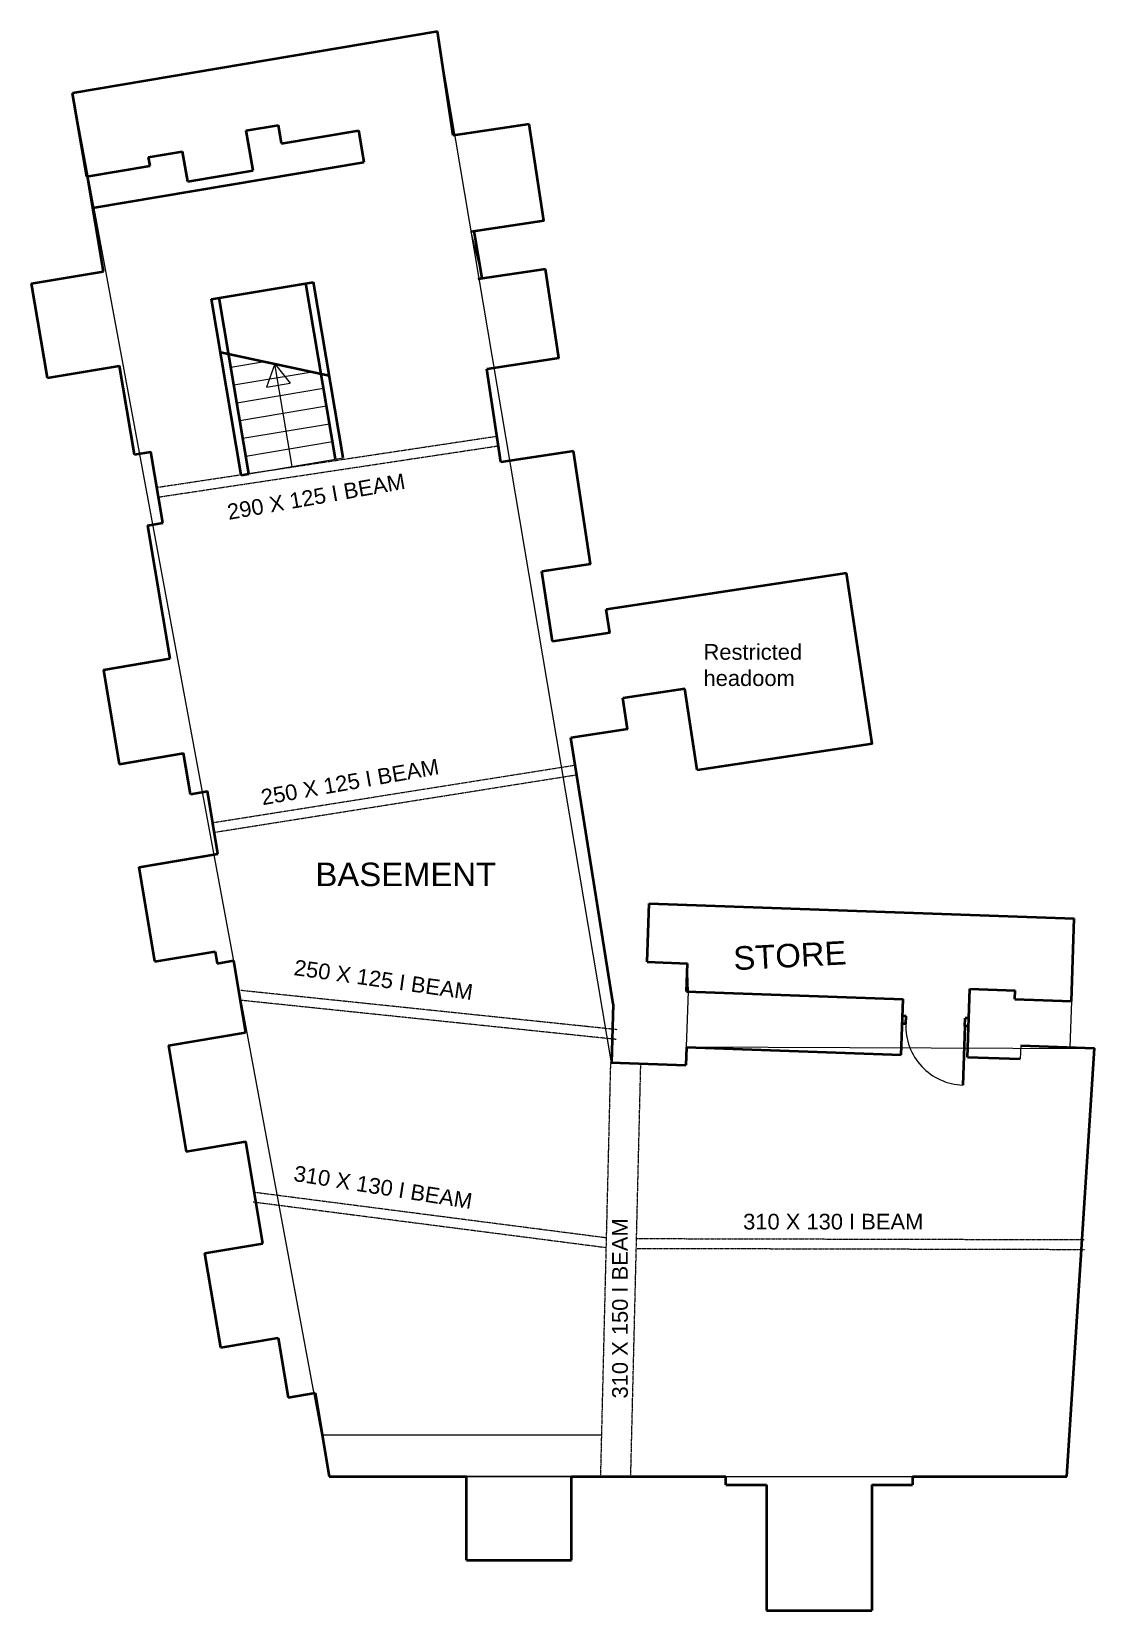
# Model space of a CAD drawing. Header units: millimetres. Extents: x -159872 to 386485, y -250577 to 158966.
# Drawn here: x 77793 to 91351, y 76090 to 96229 of the extents above; entities that cross this region are included whole.
import ezdxf

# ---------------------------------------------------------------- set-up
doc = ezdxf.new("R2010")
doc.units = ezdxf.units.MM
doc.linetypes.add('ACAD_ISO10W100', pattern=[18, 12, -3, 0, -3])
for name, color, linetype, lineweight in [('LDS-equipment-kitchen equipment', 3, 'Continuous', 13), ('LDS-hatch', 253, 'Continuous', 9), ('LDS-struct-extg-ceiling beams', 252, 'ACAD_ISO10W100', 9), ('LDS-struct-extg-doors windows', 7, 'Continuous', 9), ('LDS-struct-extg-walls', 1, 'Continuous', 40), ('LDS-text-1-50', 7, 'Continuous', 9)]:
    doc.layers.add(name, color=color, linetype=linetype, lineweight=lineweight)
doc.styles.add('Arial', font='Arial.ttf')

msp = doc.modelspace()

# ---------------------------------------------------------------- texts
at = {"layer": 'LDS-equipment-kitchen equipment', "insert": (81414.50476, 85628.74987), "char_height": 300, "attachment_point": 1, "line_spacing_factor": 0.25, "style": 'Arial'}
msp.add_mtext('{\\C30;BASEMENT}', dxfattribs=at)
at = {"layer": 'LDS-equipment-kitchen equipment', "insert": (86737.82497, 84555.79677), "char_height": 300, "attachment_point": 1, "rotation": 3, "line_spacing_factor": 0.25, "style": 'Arial'}
msp.add_mtext('{\\C30;STORE}', dxfattribs=at)
at = {"layer": 'LDS-text-1-50', "char_height": 200, "width": 3000, "attachment_point": 1, "line_spacing_factor": 1.004016, "style": 'Arial'}
for s, insert, rotation in [('{\\C2;290 X 125 I BEAM}', (80274.08087, 90197.02039), 10), ('{\\C2;250 X 125 I BEAM}', (80705.45676, 86557.11645), 10), ('{\\C2;250 X 125 I BEAM}', (81158.4116, 84393.2107), 352), ('{\\C2;310 X 130 I BEAM}', (81158.08271, 81766.88424), 351), ('{\\C2;310 X 150 I BEAM}', (85199.06616, 78792.97815), 90)]:
    msp.add_mtext(s, dxfattribs=dict(at, insert=insert, rotation=rotation))
at = {"layer": 'LDS-text-1-50', "char_height": 200, "attachment_point": 1, "line_spacing_factor": 1.004016, "style": 'Arial'}
for s, insert, width in [('{\\C2;Restricted\\Pheadoom}', (86364.84228, 88416.35395), 2114.2857143), ('{\\C2;310 X 130 I BEAM}', (86870.41742, 81149.37351), 3000)]:
    msp.add_mtext(s, dxfattribs=dict(at, insert=insert, width=width))

# ---------------------------------------------------------------- linework, layer by layer
at = {"layer": 'LDS-hatch'}
msp.add_line((90412.04825, 83294.67217), (90406.11533, 83124.77573), dxfattribs=at)
at = {"layer": 'LDS-struct-extg-ceiling beams'}
for p, q in [((79392.86219, 90415.28876), (83728.58918, 91068.42001)), ((79411.48204, 90291.68333), (83747.20902, 90944.81459)), ((80103.45128, 86138.91317), (84727.50665, 86872.63361)), ((80123.04054, 86015.45767), (84747.09591, 86749.17811)), ((85262.9759, 83497.26609), (80462.4269, 83997.37203)), ((85250.69865, 83372.87048), (80450.14965, 83872.97641)), ((85053.8551, 77800), (85182.17764, 83077.05946)), ((85436.8147, 77800), (85564.81231, 83063.69756)), ((85133.46976, 80840.08574), (80634.82556, 81421.62143)), ((85117.44446, 80716.11724), (80618.80026, 81297.65293)), ((85516.26689, 80833.4048), (91221.79765, 80819.76399)), ((85518.34761, 80708.42211), (91223.87836, 80694.7813))]:
    msp.add_line(p, q, dxfattribs=at)
at = {"layer": 'LDS-struct-extg-doors windows'}
for p, q in [((80336.18997, 91948.38455), (80764.16181, 92020.5139)), ((80374.41454, 91721.58313), (81373.12992, 91889.90424)), ((80896.72289, 91992.08259), (80791.8227, 91693.01955)), ((80896.72289, 91992.08259), (81093.85075, 91743.92264)), ((81117.74952, 90680.64457), (80896.72289, 91992.08259)), ((80412.6391, 91494.78172), (81517.06339, 91680.91875)), ((80791.8227, 91693.01955), (81093.85075, 91743.92264)), ((80450.86367, 91267.9803), (81555.28796, 91454.11733)), ((80489.08824, 91041.17889), (81593.51253, 91227.31591)), ((80527.31281, 90814.37747), (81631.7371, 91000.5145)), ((80565.53738, 90587.57605), (81768.57098, 90790.33246)), ((81490.97579, 78330.84292), (85066.76364, 78330.84292)), ((84680, 77800), (83340, 77800))]:
    msp.add_line(p, q, dxfattribs=at)
msp.add_arc((89700.3339, 83544.50995), 755, 178, 268, dxfattribs=at)
at = {"layer": 'LDS-struct-extg-walls'}
for p, q in [((82971.44472, 96228.89049), (78317.08522, 95444.45587)), ((83171.04946, 94903.84032), (82971.44472, 96228.89049)), ((78496.24452, 94381.4332), (78317.08522, 95444.45587)), ((80532.08401, 94967.93344), (80941.31266, 95036.90386)), ((80618.50478, 94455.16503), (80532.08401, 94967.93344)), ((80981.19916, 94800.24151), (80941.31266, 95036.90386)), ((80981.19916, 94800.24151), (81967.29228, 94966.43529)), ((82035.43172, 94562.13711), (81967.29228, 94966.43529)), ((84140.116, 95049.81991), (83171.04946, 94903.84032)), ((84326.31446, 93813.76565), (84140.116, 95049.81991)), ((79286.55955, 94626.18234), (79720.44052, 94699.3076)), ((79785.2561, 94314.73129), (79720.44052, 94699.3076)), ((78496.24452, 94381.4332), (79304.84087, 94517.7121)), ((78574.2449, 93978.79696), (82035.43172, 94562.13711)), ((79304.84087, 94517.7121), (79286.55955, 94626.18234)), ((79785.2561, 94314.73129), (80618.50478, 94455.16503)), ((78710.52379, 93170.20061), (78506.10545, 94383.09514)), ((84326.31446, 93813.76565), (83396.80165, 93673.74441)), ((83542.70852, 93080.04027), (83441.33032, 93681.55707)), ((77793.45719, 93015.6404), (78710.52379, 93170.20061)), ((84347.96027, 93200.14406), (83487.6665, 93070.54993)), ((84519.26285, 92062.97414), (84347.96027, 93200.14406)), ((77996.2136, 91812.6068), (77793.45719, 93015.6404)), ((80088.83723, 92814.31851), (81390.48014, 93033.69429)), ((81669.96167, 90773.71308), (81291.87083, 93017.07492)), ((81768.57098, 90790.33246), (81390.48014, 93033.69429)), ((80466.92807, 90570.95668), (80088.83723, 92814.31851)), ((80565.53738, 90587.57605), (80187.44654, 92830.93789)), ((80202.31379, 92141.01739), (81591.132, 91843.1478)), ((84519.26285, 92062.97414), (83599.63848, 91924.44249)), ((77996.2136, 91812.6068), (78913.2802, 91967.16701)), ((79104.40304, 90833.15993), (78913.2802, 91967.16701)), ((83778.38899, 90737.8304), (83599.63848, 91924.44249)), ((79104.40304, 90833.15993), (79316.41306, 90868.89159)), ((79469.31133, 89961.68593), (79316.41306, 90868.89159)), ((84707.9018, 90877.85163), (83778.38899, 90737.8304)), ((84925.38159, 89434.14026), (84707.9018, 90877.85163)), ((80466.92807, 90570.95668), (80565.53738, 90587.57605)), ((79272.09271, 89928.44717), (79469.31133, 89961.68593)), ((79272.09271, 89928.44717), (79557.946, 88232.36702)), ((84925.38159, 89434.14026), (84302.41025, 89340.29624)), ((84436.47314, 88450.33717), (84302.41025, 89340.29624)), ((88188.94419, 89318.99185), (85123.52963, 88857.21968)), ((88516.65348, 87143.53635), (88188.94419, 89318.99185)), ((85168.21726, 88560.56665), (85123.52963, 88857.21968)), ((85168.21726, 88560.56665), (84436.47314, 88450.33717)), ((78709.90592, 88089.44037), (79557.946, 88232.36702)), ((78709.90592, 88089.44037), (78912.66233, 86886.40677)), ((86125.46067, 87845.17512), (85334.38594, 87726.00811)), ((86281.86737, 86806.88954), (86125.46067, 87845.17512)), ((85393.96945, 87330.47074), (85334.38594, 87726.00811)), ((85393.96945, 87330.47074), (84672.11376, 87221.73085)), ((85211.06936, 83825.12305), (84672.11376, 87221.73085)), ((78912.66233, 86886.40677), (79731.11961, 87024.3476)), ((79819.20231, 86501.71825), (79731.11961, 87024.3476)), ((88516.65348, 87143.53635), (86281.86737, 86806.88954)), ((79819.20231, 86501.71825), (80036.1428, 86538.28088)), ((80170.75976, 85739.54546), (80036.1428, 86538.28088)), ((79164.94478, 85570.02781), (80170.75976, 85739.54546)), ((79367.70118, 84366.99421), (79164.94478, 85570.02781)), ((85646.38182, 84361.6415), (85672.38195, 85106.18766)), ((85672.38195, 85106.18766), (91094.07718, 84916.85789)), ((91057.25822, 83862.50057), (91094.07718, 84916.85789)), ((79367.70118, 84366.99421), (80136.85381, 84496.62536)), ((80136.85381, 84496.62536), (80162.61385, 84343.78092)), ((80162.61385, 84343.78092), (80369.6934, 84378.68162)), ((80369.6934, 84378.68162), (80524.25361, 83461.61502)), ((85646.38182, 84361.6415), (86161.0681, 84343.66826)), ((86148.50428, 83983.88756), (86161.0681, 84343.66826)), ((86148.50428, 83983.88756), (88911.81992, 83887.39045)), ((89731.52652, 83148.33289), (89761.88909, 84017.80291)), ((89761.88909, 84017.80291), (90341.53576, 83997.5612)), ((90337.69682, 83887.62821), (90341.53576, 83997.5612)), ((85211.06936, 83825.12305), (85191.26224, 83076.74222)), ((88887.04127, 83177.82296), (88911.81992, 83887.39045)), ((90337.69682, 83887.62821), (91057.25822, 83862.50057)), ((88949.28378, 83670.79816), (88904.31119, 83672.36863)), ((88945.79383, 83570.85907), (88949.28378, 83670.79816)), ((89700.3339, 83544.50995), (89703.82385, 83644.44904)), ((89748.79644, 83642.87856), (89703.82385, 83644.44904)), ((79538.1605, 83295.42125), (80524.25361, 83461.61502)), ((88945.79383, 83570.85907), (88900.82124, 83572.42955)), ((89700.3339, 83544.50995), (89673.98478, 82789.96988)), ((89745.30649, 83542.93948), (89700.3339, 83544.50995)), ((79538.1605, 83295.42125), (79765.84597, 81944.47368)), ((86148.71041, 83273.44759), (86140.68352, 83043.5877)), ((86148.71041, 83273.44759), (88887.04127, 83177.82296)), ((90412.04825, 83294.67217), (91351.47562, 83261.86664)), ((91000, 77800), (91351.47562, 83261.86664)), ((85182.17764, 83077.05946), (86140.68352, 83043.5877)), ((89731.52652, 83148.33289), (90406.11533, 83124.77573)), ((79765.84597, 81944.47368), (80525.13767, 82072.44289)), ((80744.51345, 80770.79998), (80525.13767, 82072.44289)), ((80004.94362, 80646.15464), (80744.51345, 80770.79998)), ((80207.70002, 79443.12105), (80004.94362, 80646.15464)), ((80207.70002, 79443.12105), (80937.40893, 79566.10444)), ((80937.40893, 79566.10444), (81065.37813, 78806.81274)), ((81065.37813, 78806.81274), (81410.51072, 78864.98056)), ((81410.51072, 78864.98056), (81590, 77800)), ((81590, 77800), (83340, 77800)), ((83340, 76730), (83340, 77800)), ((84680, 77800), (86650, 77800)), ((84680, 76730), (84680, 77800)), ((86650, 77690), (86650, 77800)), ((89030, 77800), (91000, 77800)), ((89030, 77800), (89030, 77690)), ((86650, 77690), (87170, 77690)), ((87170, 77690), (87170, 76090)), ((88510, 77690), (89030, 77690)), ((88510, 77690), (88510, 76090)), ((83340, 76730), (84680, 76730)), ((87170, 76090), (88510, 76090))]:
    msp.add_line(p, q, dxfattribs=at)
at = {"layer": 'LDS-text-1-50', "flags": 128}
for points in [[(78317.08522, 95444.45587), (82971.44472, 96228.89049), (83171.04946, 94903.84032), (84140.116, 95049.81991), (84326.31446, 93813.76565), (83396.80165, 93673.74441), (83542.70852, 93080.04027), (84347.96027, 93200.14406), (84519.26285, 92062.97414), (83599.63848, 91924.44249), (83778.38899, 90737.8304), (84707.9018, 90877.85163), (84925.38159, 89434.14026), (84302.41025, 89340.29624), (84436.47314, 88450.33717), (85168.21726, 88560.56665), (85123.52963, 88857.21968), (88188.94419, 89318.99185), (88516.65348, 87143.53635), (86281.86737, 86806.88954), (86125.46067, 87845.17512), (85334.38594, 87726.00811), (85393.96945, 87330.47074), (84673.01152, 87216.07299), (85211.06936, 83825.12305), (85182.17764, 83077.05946), (86140.68352, 83043.5877), (86173.48905, 83983.01507), (86161.0681, 84343.66826), (85646.38182, 84361.6415), (85672.38195, 85106.18766), (91094.07718, 84916.85789), (91057.25822, 83862.50057), (91036.66751, 83272.85998), (91350.88188, 83252.64003), (91000, 77800), (89030, 77800), (89030, 77690), (88510, 77690), (88510, 76090), (87170, 76090), (87170, 77690), (86650, 77690), (86650, 77800), (84680, 77800), (84680, 76730), (83340, 76730), (83340, 77800), (81590, 77800), (81410.51072, 78864.98056), (81065.37813, 78806.81274), (80937.40893, 79566.10444), (80207.70002, 79443.12105), (80004.94362, 80646.15464), (80744.51345, 80770.79998), (80525.13767, 82072.44289), (79765.84597, 81944.47368), (79538.1605, 83295.42125), (80524.25361, 83461.61502), (80369.6934, 84378.68162), (80162.61385, 84343.78092), (80136.85381, 84496.62536), (79367.70118, 84366.99421), (79164.94478, 85570.02781), (80170.75976, 85739.54546), (80036.1428, 86538.28088), (79819.20231, 86501.71825), (79731.11961, 87024.3476), (78912.66233, 86886.40677), (78709.90592, 88089.44037), (79557.946, 88232.36702), (79272.09271, 89928.44717), (79469.31133, 89961.68593), (79316.41306, 90868.89159), (79104.40304, 90833.15993), (78913.2802, 91967.16701), (77996.2136, 91812.6068), (77793.45719, 93015.6404), (78710.52379, 93170.20061), (78317.08522, 95444.45587)], [(78317.08522, 95444.45587), (81590, 77800), (91000, 77800), (91350.88188, 83252.64003), (86148.71041, 83273.44759), (86140.68352, 83043.5877), (85191.26224, 83076.74222), (82971.44472, 96228.89049), (78317.08522, 95444.45587)]]:
    msp.add_lwpolyline(points, dxfattribs=at)

msp.set_redraw_order([(e.dxf.handle, doc.entitydb.next_handle()) for e in msp.query("TEXT MTEXT ATTDEF DIMENSION ARC_DIMENSION")])  # texts and dimensions are drawn at this point

doc.saveas('drawing.dxf')
